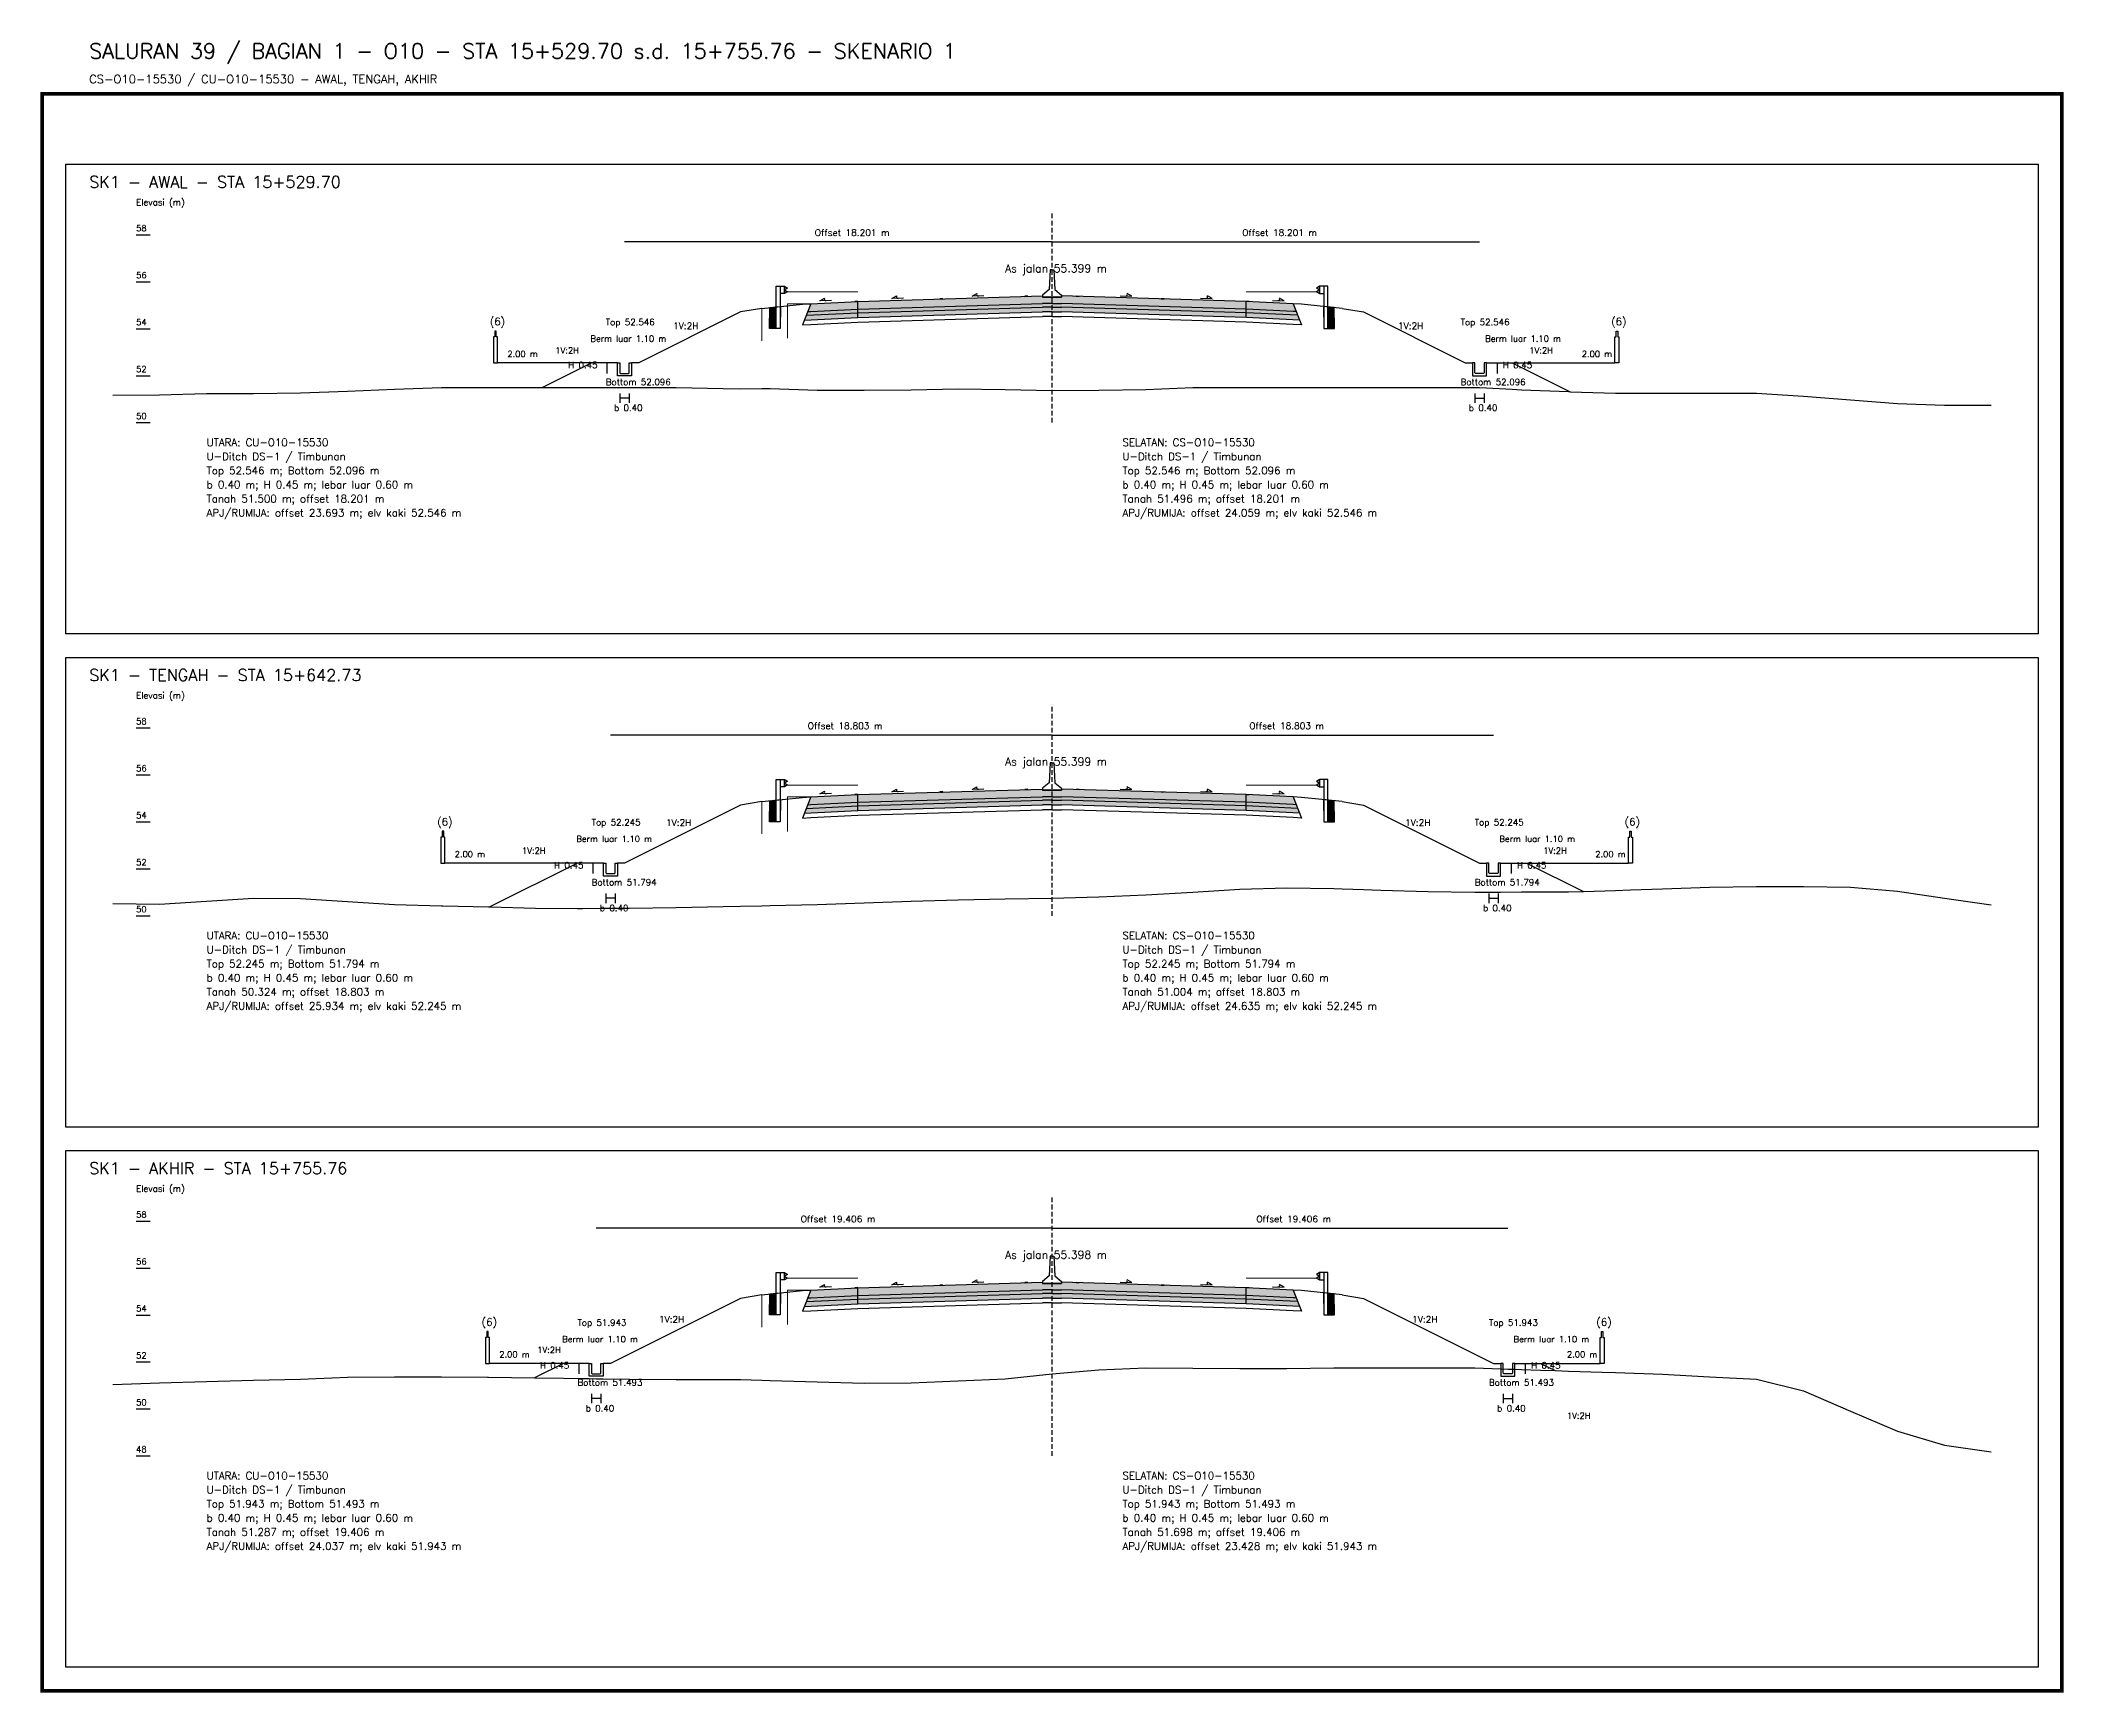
# Model space of a CAD drawing. Header units: metres. Extents: x -24715 to -24517, y 27498 to 30841.
# Drawn here: x -24713.7 to -24627.5, y 27498.2 to 27568.5 of the extents above; entities that cross this region are included whole.
import ezdxf

# ---------------------------------------------------------------- set-up
doc = ezdxf.new("R2010")
doc.units = ezdxf.units.M
doc.linetypes.add('PS_DASH', pattern=[0.3, 0.2, -0.1])
for name, color, linetype, lineweight in [('Dimensi', 230, 'Continuous', 20), ('GRS-ARSIR (HATCH)', 8, 'Continuous', 9), ('Guardrail', 20, 'Continuous', 30), ('HATCH - Beton ramping', 210, 'Continuous', 9), ('HATCH - LFA', 30, 'Continuous', 9), ('HATCH - Pavement', 50, 'Continuous', 9), ('Marka', 20, 'Continuous', 30), ('POT_ALL_GROUP', 2, 'Continuous', 70)]:
    doc.layers.add(name, color=color, linetype=linetype, lineweight=lineweight)
for name, color, linetype in [('POT_ALL_APJ', 2, 'Continuous'), ('POT_ALL_BORDER', 8, 'Continuous'), ('POT_ALL_CHANNEL1', 200, 'Continuous'), ('POT_ALL_DIM', 7, 'Continuous'), ('POT_ALL_GROUND', 1, 'Continuous'), ('POT_ALL_GUIDE', 8, 'Continuous'), ('POT_ALL_ROAD', 4, 'Continuous')]:
    doc.layers.add(name, color=color, linetype=linetype)
doc.styles.get("Standard").update_dxf_attribs({"font": 'simplex.shx'})

msp = doc.modelspace()

# ---------------------------------------------------------------- texts
at = {"layer": 'POT_ALL_APJ'}
for s, height, p in [('(6)', 0.32, (-24694.52857, 27556.40987)), ('(6)', 0.32, (-24646.77722, 27556.40987)), ('2.00 m', 0.26, (-24693.77857, 27555.05987)), ('2.00 m', 0.26, (-24648.02722, 27555.05987)), ('(6)', 0.32, (-24696.77006, 27535.10837)), ('(6)', 0.32, (-24646.20125, 27535.10837)), ('2.00 m', 0.26, (-24696.02006, 27533.75837)), ('2.00 m', 0.26, (-24647.45125, 27533.75837)), ('(6)', 0.32, (-24694.87288, 27513.80687)), ('(6)', 0.32, (-24647.40752, 27513.80687)), ('2.00 m', 0.26, (-24694.12288, 27512.45687)), ('2.00 m', 0.26, (-24648.65752, 27512.45687))]:
    msp.add_text(s, height=height, dxfattribs=at).set_placement(p)
at = {"layer": 'POT_ALL_CHANNEL1'}
for s, height, p in [('Top 52.546', 0.27, (-24689.58665, 27556.40987)), ('Top 52.546', 0.27, (-24653.1851, 27556.40987)), ('Bottom 52.096', 0.27, (-24689.58665, 27553.85987)), ('Bottom 52.096', 0.27, (-24653.1851, 27553.85987)), ('UTARA: CU-O10-15530', 0.32, (-24706.58588, 27551.26387)), ('SELATAN: CS-O10-15530', 0.32, (-24667.58588, 27551.26387)), ('Top 52.245', 0.27, (-24690.18923, 27535.10837)), ('Top 52.245', 0.27, (-24652.58253, 27535.10837)), ('Bottom 51.794', 0.27, (-24690.18923, 27532.55837)), ('Bottom 51.794', 0.27, (-24652.58253, 27532.55837)), ('UTARA: CU-O10-15530', 0.32, (-24706.58588, 27530.26387)), ('SELATAN: CS-O10-15530', 0.32, (-24667.58588, 27530.26387)), ('Top 51.943', 0.27, (-24690.7918, 27513.80687)), ('Top 51.943', 0.27, (-24651.97995, 27513.80687)), ('Bottom 51.493', 0.27, (-24690.7918, 27511.25687)), ('Bottom 51.493', 0.27, (-24651.97995, 27511.25687)), ('UTARA: CU-O10-15530', 0.32, (-24706.58588, 27507.26387)), ('SELATAN: CS-O10-15530', 0.32, (-24667.58588, 27507.26387))]:
    msp.add_text(s, height=height, dxfattribs=at).set_placement(p)
at = {"layer": 'POT_ALL_DIM'}
for s, height, p in [('SK1 - AWAL - STA 15+529.70', 0.5, (-24711.58588, 27562.26387)), ('Elevasi (m)', 0.27, (-24709.58588, 27561.51387)), ('58', 0.26, (-24709.58588, 27560.41387)), ('Offset 18.201 m', 0.28, (-24680.68626, 27560.21262)), ('Offset 18.201 m', 0.28, (-24662.48549, 27560.21262)), ('56', 0.26, (-24709.58588, 27558.41387)), ('As jalan 55.399 m', 0.34, (-24672.58588, 27558.66262)), ('54', 0.26, (-24709.58588, 27556.41387)), ('Berm luar 1.10 m', 0.26, (-24690.23665, 27555.70987)), ('1V:2H', 0.28, (-24686.72122, 27556.24259)), ('1V:2H', 0.28, (-24655.85053, 27556.24259)), ('Berm luar 1.10 m', 0.26, (-24652.1351, 27555.70987)), ('1V:2H', 0.26, (-24691.73261, 27555.20987)), ('1V:2H', 0.26, (-24650.25616, 27555.20987)), ('52', 0.26, (-24709.58588, 27554.41387)), ('H 0.45', 0.27, (-24691.18665, 27554.58487)), ('H 0.45', 0.27, (-24651.3851, 27554.58487)), ('50', 0.26, (-24709.58588, 27552.41387)), ('b 0.40', 0.27, (-24689.23665, 27552.75987)), ('b 0.40', 0.27, (-24652.8351, 27552.75987)), ('U-Ditch DS-1 / Timbunan', 0.32, (-24706.58588, 27550.66387)), ('U-Ditch DS-1 / Timbunan', 0.32, (-24667.58588, 27550.66387)), ('Top 52.546 m; Bottom 52.096 m', 0.32, (-24706.58588, 27550.06387)), ('Top 52.546 m; Bottom 52.096 m', 0.32, (-24667.58588, 27550.06387)), ('Tanah 51.500 m; offset 18.201 m', 0.32, (-24706.58588, 27548.86387)), ('b 0.40 m; H 0.45 m; lebar luar 0.60 m', 0.32, (-24706.58588, 27549.46387)), ('Tanah 51.496 m; offset 18.201 m', 0.32, (-24667.58588, 27548.86387)), ('b 0.40 m; H 0.45 m; lebar luar 0.60 m', 0.32, (-24667.58588, 27549.46387)), ('APJ/RUMIJA: offset 23.693 m; elv kaki 52.546 m', 0.32, (-24706.58588, 27548.26387)), ('APJ/RUMIJA: offset 24.059 m; elv kaki 52.546 m', 0.32, (-24667.58588, 27548.26387)), ('SK1 - TENGAH - STA 15+642.73', 0.5, (-24711.58588, 27541.26387)), ('Elevasi (m)', 0.27, (-24709.58588, 27540.51387)), ('58', 0.26, (-24709.58588, 27539.41387)), ('Offset 18.803 m', 0.28, (-24680.98755, 27539.21241)), ('Offset 18.803 m', 0.28, (-24662.1842, 27539.21241)), ('As jalan 55.399 m', 0.34, (-24672.58588, 27537.66241)), ('56', 0.26, (-24709.58588, 27537.41387)), ('54', 0.26, (-24709.58588, 27535.41387)), ('1V:2H', 0.28, (-24687.02251, 27535.09173)), ('1V:2H', 0.28, (-24655.54924, 27535.09173)), ('Berm luar 1.10 m', 0.26, (-24690.83923, 27534.40837)), ('Berm luar 1.10 m', 0.26, (-24651.53253, 27534.40837)), ('52', 0.26, (-24709.58588, 27533.41387)), ('1V:2H', 0.26, (-24693.15464, 27533.90837)), ('H 0.45', 0.27, (-24691.78923, 27533.28337)), ('H 0.45', 0.27, (-24650.78253, 27533.28337)), ('1V:2H', 0.26, (-24649.66689, 27533.90837)), ('50', 0.26, (-24709.58588, 27531.41387)), ('b 0.40', 0.27, (-24689.83923, 27531.45837)), ('b 0.40', 0.27, (-24652.23253, 27531.45837)), ('Top 52.245 m; Bottom 51.794 m', 0.32, (-24706.58588, 27529.06387)), ('U-Ditch DS-1 / Timbunan', 0.32, (-24706.58588, 27529.66387)), ('Top 52.245 m; Bottom 51.794 m', 0.32, (-24667.58588, 27529.06387)), ('U-Ditch DS-1 / Timbunan', 0.32, (-24667.58588, 27529.66387)), ('b 0.40 m; H 0.45 m; lebar luar 0.60 m', 0.32, (-24706.58588, 27528.46387)), ('b 0.40 m; H 0.45 m; lebar luar 0.60 m', 0.32, (-24667.58588, 27528.46387)), ('Tanah 50.324 m; offset 18.803 m', 0.32, (-24706.58588, 27527.86387)), ('APJ/RUMIJA: offset 25.934 m; elv kaki 52.245 m', 0.32, (-24706.58588, 27527.26387)), ('Tanah 51.004 m; offset 18.803 m', 0.32, (-24667.58588, 27527.86387)), ('APJ/RUMIJA: offset 24.635 m; elv kaki 52.245 m', 0.32, (-24667.58588, 27527.26387)), ('SK1 - AKHIR - STA 15+755.76', 0.5, (-24711.58588, 27520.26387)), ('Elevasi (m)', 0.27, (-24709.58588, 27519.51387)), ('58', 0.26, (-24709.58588, 27518.41387)), ('Offset 19.406 m', 0.28, (-24681.28884, 27518.2122)), ('Offset 19.406 m', 0.28, (-24661.88291, 27518.2122)), ('56', 0.26, (-24709.58588, 27516.41387)), ('As jalan 55.398 m', 0.34, (-24672.58588, 27516.6622)), ('54', 0.26, (-24709.58588, 27514.41387)), ('1V:2H', 0.28, (-24687.3238, 27513.94088)), ('1V:2H', 0.28, (-24655.24796, 27513.94088)), ('1V:2H', 0.26, (-24692.50734, 27512.64911)), ('Berm luar 1.10 m', 0.26, (-24691.4418, 27513.10687)), ('Berm luar 1.10 m', 0.26, (-24650.92995, 27513.10687)), ('52', 0.26, (-24709.58588, 27512.41387)), ('H 0.45', 0.27, (-24692.3918, 27511.98187)), ('H 0.45', 0.27, (-24650.17995, 27511.98187)), ('50', 0.26, (-24709.58588, 27510.41387)), ('b 0.40', 0.27, (-24690.4418, 27510.15687)), ('b 0.40', 0.27, (-24651.62995, 27510.15687)), ('1V:2H', 0.26, (-24648.65752, 27509.84562)), ('48', 0.26, (-24709.58588, 27508.41387)), ('U-Ditch DS-1 / Timbunan', 0.32, (-24706.58588, 27506.66387)), ('U-Ditch DS-1 / Timbunan', 0.32, (-24667.58588, 27506.66387)), ('Top 51.943 m; Bottom 51.493 m', 0.32, (-24706.58588, 27506.06387)), ('Top 51.943 m; Bottom 51.493 m', 0.32, (-24667.58588, 27506.06387)), ('Tanah 51.287 m; offset 19.406 m', 0.32, (-24706.58588, 27504.86387)), ('b 0.40 m; H 0.45 m; lebar luar 0.60 m', 0.32, (-24706.58588, 27505.46387)), ('Tanah 51.698 m; offset 19.406 m', 0.32, (-24667.58588, 27504.86387)), ('b 0.40 m; H 0.45 m; lebar luar 0.60 m', 0.32, (-24667.58588, 27505.46387)), ('APJ/RUMIJA: offset 24.037 m; elv kaki 51.943 m', 0.32, (-24706.58588, 27504.26387)), ('APJ/RUMIJA: offset 23.428 m; elv kaki 51.943 m', 0.32, (-24667.58588, 27504.26387))]:
    msp.add_text(s, height=height, dxfattribs=at).set_placement(p)
at = {"layer": 'POT_ALL_GROUP', "lineweight": 0}
for s, height, p in [('SALURAN 39 / BAGIAN 1 - O10 - STA 15+529.70 s.d. 15+755.76 - SKENARIO 1', 0.65, (-24711.58588, 27567.76387)), ('CS-O10-15530 / CU-O10-15530 - AWAL, TENGAH, AKHIR', 0.36, (-24711.58588, 27566.71387))]:
    msp.add_text(s, height=height, dxfattribs=at).set_placement(p)

# ---------------------------------------------------------------- blocks, each defined once
blk = doc.blocks.new('JALAN_ASLI_TIPIKAL_2OKT_METER')
at = {"layer": 'Guardrail', "lineweight": 9}
h = blk.add_hatch(dxfattribs=at)
h.set_pattern_fill('JIS_LC_20', color=256, scale=0.002)
h.set_pattern_definition([(45, (-29.65569, -21.99233), (-0.02828427, 0.02828427), []), (45, (-29.65489, -21.99233), (-0.02828427, 0.02828427), [])])
h.paths.add_polyline_path([(-12.025, -1.394), (-11.753, -1.394), (-11.753, -0.471), (-12.018, -0.498)])
h = blk.add_hatch(dxfattribs=at)
h.set_pattern_fill('JIS_LC_20', color=256, scale=0.002)
h.set_pattern_definition([(45, (-29.40569, -21.99233), (-0.02828427, 0.02828427), []), (45, (-29.40489, -21.99233), (-0.02828427, 0.02828427), [])])
h.paths.add_polyline_path([(12.018, -0.498), (11.753, -0.471), (11.753, -1.394), (12.025, -1.394)])
at = {"layer": 'HATCH - Beton ramping'}
h = blk.add_hatch(dxfattribs=at)
h.set_pattern_fill('AR-CONC', color=256, scale=0.0005)
h.set_pattern_definition([(50, (-28.949556, -21.99233), (0.09109233, -0.00796954), [0.009525, -0.104775]), (355, (-28.94956, -21.99233), (-0.0176217, 0.09552842), [0.00762, -0.0838203]), (100.45144, (-28.941965, -21.992995), (0.07347062, 0.08755888), [0.008095, -0.08904512]), (46.1842, (-28.94956, -21.96693), (0.13553952, -0.02102116), [0.0142875, -0.1571625]), (96.63556, (-28.93826, -21.96868), (0.11870207, 0.12371306), [0.0121425, -0.1335678]), (351.18415, (-28.94956, -21.96693), (0.11870207, 0.12371306), [0.01143, -0.12572987]), (21, (-28.936856, -21.97328), (0.0758072, -0.0511326), [0.009525, -0.104775]), (326, (-28.93686, -21.97328), (0.03090101, 0.09209398), [0.00762, -0.08382]), (71.45144, (-28.93054, -21.97754), (0.1067082, 0.04096138), [0.008095, -0.08904497]), (37.5, (-28.949556, -21.99233), (0.001544302, 0.04227752), [0, -0.082804, 0, -0.08509, 0, -0.0841375]), (7.5, (-28.949556, -21.99233), (0.03340983, 0.05009029), [0, -0.048514, 0, -0.080899, 0, -0.0320675]), (327.5, (-28.977877, -21.99233), (0.067795298, -0.002864372), [0, -0.03175, 0, -0.09906, 0, -0.131445]), (317.5, (-28.990577, -21.99233), (0.07406459, 0.01271325), [0, -0.041275, 0, -0.065786, 0, -0.093345])])
h.paths.add_polyline_path([(-8.27, -0.566), (-10.401, -0.666), (-10.461, -0.826), (-8.27, -0.716)])
h.paths.add_polyline_path([(-0.4, -0.48), (0, -0.48), (0, -0.33), (-0.4, -0.33), (-8.27, -0.566), (-8.27, -0.716)])
h = blk.add_hatch(dxfattribs=at)
h.set_pattern_fill('AR-CONC', color=256, scale=0.0005)
h.set_pattern_definition([(50, (-28.699556, -21.99233), (0.09109233, -0.00796954), [0.009525, -0.104775]), (355, (-28.69956, -21.99233), (-0.01762171, 0.09552842), [0.00762, -0.0838203]), (100.45144, (-28.691965, -21.992995), (0.07347062, 0.08755888), [0.008095, -0.08904512]), (46.1842, (-28.69956, -21.96693), (0.13553952, -0.02102116), [0.0142875, -0.1571625]), (96.63556, (-28.68826, -21.96868), (0.11870207, 0.12371306), [0.0121425, -0.1335678]), (351.18415, (-28.69956, -21.96693), (0.11870207, 0.12371306), [0.01143, -0.12572987]), (21, (-28.686856, -21.97328), (0.0758072, -0.0511326), [0.009525, -0.104775]), (326, (-28.68686, -21.97328), (0.03090101, 0.09209398), [0.00762, -0.08382]), (71.45144, (-28.68054, -21.97754), (0.10670821, 0.04096138), [0.008095, -0.08904497]), (37.5, (-28.699556, -21.99233), (0.001544302, 0.04227752), [0, -0.082804, 0, -0.08509, 0, -0.0841375]), (7.5, (-28.699556, -21.99233), (0.03340983, 0.050090287), [0, -0.048514, 0, -0.080899, 0, -0.0320675]), (327.5, (-28.727877, -21.99233), (0.067795298, -0.002864372), [0, -0.03175, 0, -0.09906, 0, -0.131445]), (317.5, (-28.740577, -21.99233), (0.07406459, 0.012713246), [0, -0.041275, 0, -0.065786, 0, -0.093345])])
h.paths.add_polyline_path([(8.27, -0.566), (10.401, -0.666), (10.461, -0.826), (8.27, -0.716)])
h.paths.add_polyline_path([(0.4, -0.48), (0, -0.48), (0, -0.33), (0.4, -0.33), (8.27, -0.566), (8.27, -0.716)])
at = {"layer": 'HATCH - LFA'}
h = blk.add_hatch(dxfattribs=at)
h.set_pattern_fill('GRAVEL', color=256, scale=0.0075)
h.set_pattern_definition([(228.012788, (-28.812396, -21.801831), (-1.524, -1.7145), [0.0256291, -2.5372863]), (184.96974, (-28.829541, -21.820881), (2.2859999991, 0.1905000109), [0.04398035, -4.3540537]), (132.510447, (-28.873356, -21.824691), (1.9050000008, -2.0954999993), [0.0310111, -3.0701042]), (267.27369, (-28.947651, -21.872316), (0.1905000004, 3.81), [0.0400503, -3.9649828]), (292.833654, (-28.949556, -21.912321), (-0.9525, 2.286), [0.0392725, -3.8879856]), (357.27369, (-28.934316, -21.948516), (-3.81, 0.1905000004), [0.0400503, -3.9649828]), (37.69424, (-28.894311, -21.950421), (-2.4764999999, -1.9050000001), [0.0529645, -5.24348365]), (72.255328, (-28.852401, -21.918036), (1.3335000004, 4.1909999999), [0.050004, -4.95039425]), (121.429566, (-28.837161, -21.870411), (-1.5240000002, 2.4764999999), [0.040186, -3.9784159]), (175.23636, (-28.858116, -21.836121), (2.0955, -0.1905), [0.0458785, -2.2480453]), (222.397438, (-28.903836, -21.832311), (-2.2859999999, -2.0955000001), [0.05933084, -5.8737579]), (138.814075, (-28.759056, -21.874221), (-1.3335, 1.143), [0.0202503, -2.0047924]), (171.469234, (-28.774296, -21.860886), (2.4765, -0.3809999996), [0.03852615, -3.8140979]), (225, (-28.8124, -21.85517), (0, -0.1905), [0.0269407, -0.242467]), (203.19859, (-28.82573, -21.832311), (0.9525, 0.381), [0.0145081, -1.4362967]), (291.80141, (-28.839066, -21.838026), (-0.1905, 0.5715), [0.0205174, -1.0053565]), (30.96376, (-28.831446, -21.857076), (0.5715, 0.381), [0.033324, -1.0774724]), (161.56505, (-28.80287, -21.83993), (0.381, -0.1905), [0.0240965, -0.5783174]), (16.38954, (-28.949556, -21.838026), (1.905, 0.5715), [0.0337566, -3.341912]), (70.346176, (-28.917171, -21.828501), (-0.762, -2.0955), [0.0283199, -2.8036662]), (293.19859, (-28.80287, -21.801831), (-0.381, 0.9525), [0.029016, -1.4217888]), (343.61046, (-28.791441, -21.828501), (-1.905, 0.5715), [0.0337566, -3.341912]), (339.443955, (-28.949556, -21.956136), (-0.9525, 0.381), [0.0325526, -1.5950801]), (294.77514, (-28.919076, -21.967566), (-0.952500001, 2.0954999995), [0.0272754, -2.7002695]), (66.80141, (-28.800966, -21.992331), (0.381, 0.9525), [0.029016, -1.4217888]), (17.354025, (-28.789536, -21.965661), (-2.4765, -0.762), [0.0319337, -3.1614282]), (69.443955, (-28.89431, -21.992331), (-0.381, -0.9525), [0.0162763, -1.6113564]), (101.30993, (-28.812396, -21.99233), (-0.1905, 0.762), [0.0097136, -0.9616496]), (165.96376, (-28.8143, -21.982806), (0.5715, -0.1905), [0.0392725, -0.7461791]), (186.009006, (-28.852401, -21.973281), (1.905, 0.1905), [0.036395, -3.6031024]), (303.69007, (-28.831446, -21.87422), (-0.1905, 0.381), [0.0274743, -0.6593832]), (353.157227, (-28.816206, -21.897081), (3.2385, -0.3809999998), [0.0479668, -4.7487007]), (60.945396, (-28.76858, -21.902796), (-0.762, -1.3335), [0.0196131, -1.9417044]), (90, (-28.75906, -21.88565), (-0.1905, 0.1905), [0.01143, -0.17907]), (120.256437, (-28.856211, -21.967566), (0.762, -1.3335), [0.026465, -2.6200456]), (48.012787, (-28.869546, -21.944706), (1.524, 1.7145), [0.0512582, -2.5116572]), (0, (-28.83526, -21.9066), (0.1905, 0.1905), [0.04953, -0.14097]), (325.304846, (-28.785726, -21.906606), (1.9050000007, -1.333499999), [0.0301207, -2.9819488]), (254.0546, (-28.76096, -21.92375), (-0.1905, -0.762), [0.0277372, -1.3591238]), (207.645975, (-28.768581, -21.950421), (-3.6195000001, -1.9049999997), [0.0451609, -4.4709348]), (175.426079, (-28.808586, -21.971376), (-2.4765, 0.1905), [0.0477772, -4.7299385])])
h.paths.add_polyline_path([(-8.27, -0.716), (-10.461, -0.826), (-10.54, -1.03), (-8.27, -0.916)])
h.paths.add_polyline_path([(-0.4, -0.68), (0, -0.68), (0, -0.48), (-0.4, -0.48), (-8.27, -0.716), (-8.27, -0.916)])
h = blk.add_hatch(dxfattribs=at)
h.set_pattern_fill('GRAVEL', color=256, scale=0.0075)
h.set_pattern_definition([(228.012788, (-28.562396, -21.801831), (-1.524, -1.7145), [0.0256291, -2.5372863]), (184.96974, (-28.579541, -21.820881), (2.2859999991, 0.1905000109), [0.04398035, -4.3540537]), (132.510447, (-28.623356, -21.824691), (1.9050000008, -2.0954999993), [0.0310111, -3.0701042]), (267.27369, (-28.697651, -21.872316), (0.1905000004, 3.81), [0.04005034, -3.9649828]), (292.833654, (-28.699556, -21.912321), (-0.9525, 2.286), [0.0392725, -3.8879856]), (357.27369, (-28.684316, -21.948516), (-3.81, 0.1905000004), [0.04005034, -3.9649828]), (37.69424, (-28.644311, -21.950421), (-2.4764999999, -1.9050000001), [0.0529645, -5.24348365]), (72.255328, (-28.602401, -21.918036), (1.3335000004, 4.1909999999), [0.050004, -4.95039425]), (121.429566, (-28.587161, -21.870411), (-1.5240000002, 2.4764999999), [0.040186, -3.9784159]), (175.23636, (-28.608116, -21.836121), (2.0955, -0.1905000003), [0.0458785, -2.2480453]), (222.397438, (-28.653836, -21.832311), (-2.2859999999, -2.0955000001), [0.05933084, -5.87375794]), (138.814075, (-28.509056, -21.874221), (-1.3335, 1.143), [0.02025034, -2.0047924]), (171.469234, (-28.524296, -21.860886), (2.4765, -0.3809999996), [0.03852615, -3.8140979]), (225, (-28.5624, -21.85517), (0, -0.1905), [0.0269407, -0.242467]), (203.19859, (-28.57573, -21.832311), (0.9525, 0.381), [0.0145081, -1.4362967]), (291.80141, (-28.589066, -21.838026), (-0.1905, 0.5715), [0.0205174, -1.0053565]), (30.96376, (-28.581446, -21.857076), (0.5715, 0.381), [0.033324, -1.0774724]), (161.56505, (-28.55287, -21.83993), (0.381, -0.1905), [0.0240965, -0.57831736]), (16.38954, (-28.699556, -21.838026), (1.905, 0.5715), [0.0337566, -3.341912]), (70.346176, (-28.667171, -21.828501), (-0.762, -2.0955), [0.0283199, -2.8036662]), (293.19859, (-28.55287, -21.801831), (-0.381, 0.9525), [0.029016, -1.4217888]), (343.61046, (-28.541441, -21.828501), (-1.905, 0.5714999999), [0.0337566, -3.341912]), (339.443955, (-28.699556, -21.956136), (-0.9525, 0.381), [0.03255264, -1.5950801]), (294.77514, (-28.669076, -21.967566), (-0.952500001, 2.0954999995), [0.0272754, -2.7002695]), (66.80141, (-28.550966, -21.992331), (0.381, 0.9525), [0.029016, -1.4217888]), (17.354025, (-28.539536, -21.965661), (-2.4765, -0.7620000002), [0.0319337, -3.1614282]), (69.443955, (-28.64431, -21.992331), (-0.381, -0.9525), [0.0162763, -1.6113564]), (101.30993, (-28.562396, -21.99233), (-0.1905, 0.762), [0.0097136, -0.9616496]), (165.96376, (-28.5643, -21.982806), (0.5715, -0.1905), [0.0392725, -0.7461791]), (186.009006, (-28.602401, -21.973281), (1.905, 0.1905), [0.036395, -3.6031024]), (303.69007, (-28.581446, -21.87422), (-0.1905, 0.381), [0.0274743, -0.6593832]), (353.157227, (-28.566206, -21.897081), (3.2385, -0.3809999998), [0.04796676, -4.7487007]), (60.945396, (-28.51858, -21.902796), (-0.762, -1.3335), [0.0196131, -1.9417044]), (90, (-28.50906, -21.88565), (-0.1905, 0.1905), [0.01143, -0.17907]), (120.256437, (-28.606211, -21.967566), (0.762, -1.3335), [0.026465, -2.62004556]), (48.012787, (-28.619546, -21.944706), (1.524, 1.7145), [0.0512582, -2.5116572]), (0, (-28.58526, -21.9066), (0.1905, 0.1905), [0.04953, -0.14097]), (325.304846, (-28.535726, -21.906606), (1.9050000007, -1.333499999), [0.0301207, -2.98194875]), (254.054604, (-28.51096, -21.92375), (-0.1905, -0.762), [0.0277372, -1.35912375]), (207.645975, (-28.518581, -21.950421), (-3.6195000001, -1.9049999997), [0.0451609, -4.4709348]), (175.426079, (-28.558586, -21.971376), (-2.4765, 0.1905), [0.0477772, -4.7299385])])
h.paths.add_polyline_path([(8.27, -0.716), (10.461, -0.826), (10.54, -1.03), (8.27, -0.916)])
h.paths.add_polyline_path([(0.4, -0.68), (0, -0.68), (0, -0.48), (0.4, -0.48), (8.27, -0.716), (8.27, -0.916)])
at = {"layer": 'HATCH - Pavement'}
h = blk.add_hatch(dxfattribs=at)
h.set_pattern_fill('AR-CONC', color=256, scale=0.001)
h.set_pattern_definition([(50, (-89.43046, -52.62889), (0.18218467, -0.01593909), [0.01905, -0.20955]), (355, (-89.43046, -52.6289), (-0.03524342, 0.19105685), [0.01524, -0.1676406]), (100.45144, (-89.41528, -52.63022), (0.14694125, 0.17511775), [0.01619, -0.17809024]), (46.1842, (-89.43046, -52.5781), (0.27107904, -0.04204233), [0.028575, -0.314325]), (96.63556, (-89.40787, -52.5816), (0.23740413, 0.2474261), [0.024285, -0.2671356]), (351.18415, (-89.43046, -52.5781), (0.2374041, 0.2474261), [0.02286, -0.2514597]), (21, (-89.40506, -52.59079), (0.1516144, -0.1022652), [0.01905, -0.20955]), (326, (-89.40506, -52.5908), (0.06180203, 0.18418797), [0.01524, -0.16764]), (71.45144, (-89.39243, -52.59931), (0.21341642, 0.08192277), [0.01619, -0.17808994]), (37.5, (-89.43046, -52.62889), (0.003088603, 0.08455504), [0, -0.165608, 0, -0.17018, 0, -0.168275]), (7.5, (-89.43046, -52.62889), (0.06681966, 0.100180575), [0, -0.097028, 0, -0.161798, 0, -0.064135]), (327.5, (-89.4871, -52.62889), (0.135590595, -0.005728744), [0, -0.0635, 0, -0.19812, 0, -0.26289]), (317.5, (-89.5125, -52.62889), (0.14812918, 0.02542649), [0, -0.08255, 0, -0.131572, 0, -0.18669])])
h.paths.add_polyline_path([(-8.27, -0.236), (-10.27, -0.336), (-10.401, -0.673), (-10.27, -0.666), (-8.27, -0.566)])
h.paths.add_polyline_path([(-0.4, -0.33), (0, -0.33), (0, 0), (-0.4, 0), (-8.27, -0.236), (-8.27, -0.566)])
h = blk.add_hatch(dxfattribs=at)
h.set_pattern_fill('AR-CONC', color=256, scale=0.001)
h.set_pattern_definition([(50, (-89.18046, -52.62889), (0.18218467, -0.01593909), [0.01905, -0.20955]), (355, (-89.18046, -52.6289), (-0.03524342, 0.19105685), [0.01524, -0.16764058]), (100.45144, (-89.16528, -52.63022), (0.14694125, 0.17511775), [0.01619, -0.17809024]), (46.1842, (-89.18046, -52.5781), (0.27107904, -0.04204233), [0.028575, -0.314325]), (96.63556, (-89.15787, -52.5816), (0.23740413, 0.2474261), [0.024285, -0.2671356]), (351.18415, (-89.18046, -52.5781), (0.2374041, 0.2474261), [0.02286, -0.2514597]), (21, (-89.15506, -52.59079), (0.1516144, -0.1022652), [0.01905, -0.20955]), (326, (-89.15506, -52.5908), (0.06180203, 0.18418797), [0.01524, -0.16764]), (71.45144, (-89.14243, -52.59931), (0.21341642, 0.08192277), [0.01619, -0.17808994]), (37.5, (-89.18046, -52.62889), (0.003088603, 0.08455504), [0, -0.165608, 0, -0.17018, 0, -0.168275]), (7.5, (-89.18046, -52.62889), (0.06681966, 0.100180575), [0, -0.097028, 0, -0.161798, 0, -0.064135]), (327.5, (-89.2371, -52.62889), (0.135590595, -0.005728744), [0, -0.0635, 0, -0.19812, 0, -0.26289]), (317.5, (-89.2625, -52.62889), (0.14812918, 0.02542649), [0, -0.08255, 0, -0.131572, 0, -0.18669])])
h.paths.add_polyline_path([(8.27, -0.236), (10.27, -0.336), (10.401, -0.673), (10.27, -0.666), (8.27, -0.566)])
h.paths.add_polyline_path([(0.4, -0.33), (0, -0.33), (0, 0), (0.4, 0), (8.27, -0.236), (8.27, -0.566)])
at = {"layer": 'Marka'}
h = blk.add_hatch(color=256, dxfattribs=at)
h.dxf.hatch_style = 1
h.paths.add_polyline_path([(-8.27, -0.23), (-8.39, -0.236), (-8.39, -0.242), (-8.27, -0.236)])
h.paths.add_polyline_path([(-4.65, -0.122), (-4.77, -0.125), (-4.77, -0.131), (-4.65, -0.128)])
h.paths.add_polyline_path([(-1.03, -0.019), (-1.03, -0.013), (-1.15, -0.017), (-1.15, -0.023)])
h = blk.add_hatch(color=256, dxfattribs=at)
h.dxf.hatch_style = 1
h.paths.add_polyline_path([(8.27, -0.23), (8.39, -0.236), (8.39, -0.242), (8.27, -0.236)])
h.paths.add_polyline_path([(4.65, -0.122), (4.77, -0.125), (4.77, -0.131), (4.65, -0.128)])
h.paths.add_polyline_path([(1.03, -0.019), (1.03, -0.013), (1.15, -0.017), (1.15, -0.023)])
for p, q in [((-8.27, -0.236), (-0.4, 0)), ((8.27, -0.236), (0.4, 0)), ((-12.353, -0.533), (-10.622, -0.354)), ((-10.27, -0.336), (-10.62, -1.234)), ((-10.62, -0.354), (-10.27, -0.336)), ((-10.461, -0.826), (-8.27, -0.716)), ((-10.401, -0.673), (-10.27, -0.666)), ((-10.27, -0.336), (-8.27, -0.236)), ((-10.27, -0.666), (-8.27, -0.566)), ((-8.27, -0.916), (-8.27, -0.236)), ((-8.27, -0.566), (-0.4, -0.33)), ((-8.27, -0.716), (-0.4, -0.48)), ((-8.27, -0.916), (-0.4, -0.68)), ((0, -0.05), (-0.4, -0.05)), ((0, -0.33), (-0.4, -0.33)), ((0, -0.48), (-0.4, -0.48)), ((0, -0.68), (-0.4, -0.68)), ((0, -0.05), (0.4, -0.05)), ((0, -0.33), (0.4, -0.33)), ((0, -0.48), (0.4, -0.48)), ((0, -0.68), (0.4, -0.68)), ((8.27, -0.566), (0.4, -0.33)), ((8.27, -0.716), (0.4, -0.48)), ((8.27, -0.916), (0.4, -0.68)), ((8.27, -0.916), (8.27, -0.236)), ((10.27, -0.336), (8.27, -0.236)), ((10.27, -0.666), (8.27, -0.566)), ((10.461, -0.826), (8.27, -0.716)), ((10.27, -0.336), (10.62, -1.234)), ((10.62, -0.354), (10.27, -0.336)), ((10.401, -0.673), (10.27, -0.666)), ((12.353, -0.533), (10.622, -0.354)), ((-10.62, -1.234), (-10.27, -1.216)), ((-10.54, -1.03), (-8.27, -0.916)), ((-10.27, -1.216), (-8.27, -1.116)), ((-8.27, -1.116), (-0.4, -0.88)), ((0, -0.88), (-0.4, -0.88)), ((0, -0.88), (0.4, -0.88)), ((8.27, -1.116), (0.4, -0.88)), ((10.54, -1.03), (8.27, -0.916)), ((10.27, -1.216), (8.27, -1.116)), ((10.62, -1.234), (10.27, -1.216))]:
    blk.add_line(p, q)
for points in [[(0, 1.11), (-0.075, 1.11), (-0.125, 0.27), (-0.4, 0.03), (-0.4, -0.05), (0, -0.05)], [(0, 1.11), (0.075, 1.11), (0.125, 0.27), (0.4, 0.03), (0.4, -0.05), (0, -0.05)], [(-6.818, -0.116), (-6.616, 0)], [(-3.401, -0.02), (-3.199, 0.096)], [(3.401, -0.02), (3.199, 0.096)], [(6.818, -0.116), (6.616, 0)], [(-9.887, -0.208), (-9.686, -0.092)], [(-9.387, -0.193), (-9.887, -0.208)], [(-6.318, -0.101), (-6.818, -0.116)], [(-2.901, -0.005), (-3.401, -0.02)], [(2.901, -0.005), (3.401, -0.02)], [(6.318, -0.101), (6.818, -0.116)], [(9.387, -0.193), (9.887, -0.208)], [(9.887, -0.208), (9.686, -0.092)]]:
    blk.add_lwpolyline(points)
for centre, start, end in [((-6.556, -0.037), 148.28164, 271.71836), ((-3.139, 0.059), 148.28164, 271.71836), ((3.139, 0.059), 268.28164, 31.71836), ((6.556, -0.037), 268.28164, 31.71836), ((-9.625, -0.129), 148.28164, 271.71836), ((9.625, -0.129), 268.28164, 31.71836)]:
    blk.add_arc(centre, 0.0711, start, end)
at = {"layer": 'Dimensi'}
for p, q in [((-8.27, 0.168), (-11.27, 0.168)), ((8.27, 0.168), (11.27, 0.168))]:
    blk.add_line(p, q, dxfattribs=at)
at = {"layer": 'GRS-ARSIR (HATCH)'}
for p, q in [((-12.353, -0.533), (-12.353, -1.909)), ((-11.27, -0.336), (-11.27, -1.803)), ((-10.27, -0.336), (-11.27, -0.336))]:
    blk.add_line(p, q, dxfattribs=at)
at = {"layer": 'Guardrail'}
for points in [[(-11.753, -1.394), (-11.753, 0.406), (-11.575, 0.406), (-11.575, -1.394), (-11.753, -1.394)], [(-11.575, 0.406), (-11.397, 0.406), (-11.397, 0.094), (-11.575, 0.094)], [(-11.397, 0.25), (-11.397, 0.406), (-11.262, 0.328), (-11.397, 0.25)], [(-11.397, 0.094), (-11.397, 0.25), (-11.262, 0.172), (-11.397, 0.094)], [(11.397, 0.25), (11.397, 0.406), (11.262, 0.328), (11.397, 0.25)], [(11.397, 0.094), (11.397, 0.25), (11.262, 0.172), (11.397, 0.094)], [(11.575, 0.406), (11.397, 0.406), (11.397, 0.094), (11.575, 0.094)], [(11.753, -1.394), (11.753, 0.406), (11.575, 0.406), (11.575, -1.394), (11.753, -1.394)], [(-11.575, -1.394), (-12.025, -1.394), (-12.018, -0.498), (-11.568, -0.453), (-11.575, -1.394)], [(11.575, -1.394), (12.025, -1.394), (12.018, -0.498), (11.568, -0.453), (11.575, -1.394)]]:
    blk.add_lwpolyline(points, dxfattribs=at)
at = {"layer": 'Marka'}
for points in [[(-8.39, -0.242), (-8.27, -0.236), (-8.27, -0.23), (-8.39, -0.236), (-8.39, -0.242)], [(8.39, -0.242), (8.27, -0.236), (8.27, -0.23), (8.39, -0.236), (8.39, -0.242)]]:
    blk.add_lwpolyline(points, dxfattribs=at)
for points in [[(-4.65, -0.122), (-4.77, -0.125), (-4.77, -0.131), (-4.65, -0.128)], [(-1.03, -0.013), (-1.15, -0.017), (-1.15, -0.023), (-1.03, -0.019)], [(1.03, -0.013), (1.15, -0.017), (1.15, -0.023), (1.03, -0.019)], [(4.65, -0.122), (4.77, -0.125), (4.77, -0.131), (4.65, -0.128)]]:
    blk.add_lwpolyline(points, close=True, dxfattribs=at)

# ---------------------------------------------------------------- linework, layer by layer
at = {"layer": 'POT_ALL_APJ', "linetype": 'Continuous'}
for points in [[(-24694.36357, 27555.91428), (-24694.36357, 27554.80987), (-24694.19357, 27554.80987), (-24694.19357, 27555.91428), (-24694.24857, 27555.91428), (-24694.24857, 27556.16428), (-24694.27857, 27556.16428), (-24694.30857, 27556.16428), (-24694.30857, 27555.91428), (-24694.36357, 27555.91428)], [(-24646.44222, 27555.91428), (-24646.44222, 27554.80987), (-24646.61222, 27554.80987), (-24646.61222, 27555.91428), (-24646.55722, 27555.91428), (-24646.55722, 27556.16428), (-24646.52722, 27556.16428), (-24646.49722, 27556.16428), (-24646.49722, 27555.91428), (-24646.44222, 27555.91428)], [(-24690.18665, 27554.80987), (-24694.19357, 27554.80987)], [(-24650.9851, 27554.80987), (-24646.61222, 27554.80987)], [(-24696.60506, 27534.61278), (-24696.60506, 27533.50837), (-24696.43506, 27533.50837), (-24696.43506, 27534.61278), (-24696.49006, 27534.61278), (-24696.49006, 27534.86278), (-24696.52006, 27534.86278), (-24696.55006, 27534.86278), (-24696.55006, 27534.61278), (-24696.60506, 27534.61278)], [(-24645.86625, 27534.61278), (-24645.86625, 27533.50837), (-24646.03625, 27533.50837), (-24646.03625, 27534.61278), (-24645.98125, 27534.61278), (-24645.98125, 27534.86278), (-24645.95125, 27534.86278), (-24645.92125, 27534.86278), (-24645.92125, 27534.61278), (-24645.86625, 27534.61278)], [(-24690.78923, 27533.50837), (-24696.43506, 27533.50837)], [(-24650.38253, 27533.50837), (-24646.03625, 27533.50837)], [(-24694.70788, 27513.31128), (-24694.70788, 27512.20687), (-24694.53788, 27512.20687), (-24694.53788, 27513.31128), (-24694.59288, 27513.31128), (-24694.59288, 27513.56128), (-24694.62288, 27513.56128), (-24694.65288, 27513.56128), (-24694.65288, 27513.31128), (-24694.70788, 27513.31128)], [(-24647.07252, 27513.31128), (-24647.07252, 27512.20687), (-24647.24252, 27512.20687), (-24647.24252, 27513.31128), (-24647.18752, 27513.31128), (-24647.18752, 27513.56128), (-24647.15752, 27513.56128), (-24647.12752, 27513.56128), (-24647.12752, 27513.31128), (-24647.07252, 27513.31128)], [(-24691.3918, 27512.20687), (-24694.53788, 27512.20687)], [(-24649.77995, 27512.20687), (-24647.24252, 27512.20687)]]:
    msp.add_lwpolyline(points, dxfattribs=at)
at = {"layer": 'POT_ALL_BORDER', "linetype": 'Continuous'}
for points in [[(-24712.58588, 27563.26387), (-24628.58588, 27563.26387), (-24628.58588, 27543.26387), (-24712.58588, 27543.26387), (-24712.58588, 27563.26387)], [(-24712.58588, 27542.26387), (-24628.58588, 27542.26387), (-24628.58588, 27522.26387), (-24712.58588, 27522.26387), (-24712.58588, 27542.26387)], [(-24712.58588, 27521.26387), (-24628.58588, 27521.26387), (-24628.58588, 27499.26387), (-24712.58588, 27499.26387), (-24712.58588, 27521.26387)]]:
    msp.add_lwpolyline(points, dxfattribs=at)
at = {"layer": 'POT_ALL_CHANNEL1', "linetype": 'Continuous'}
for points in [[(-24688.58665, 27554.80987), (-24688.48665, 27554.80987), (-24688.48665, 27554.25987), (-24689.08665, 27554.25987), (-24689.08665, 27554.80987), (-24688.98665, 27554.80987), (-24688.98665, 27554.38987), (-24688.95665, 27554.35987), (-24688.61665, 27554.35987), (-24688.58665, 27554.38987), (-24688.58665, 27554.80987)], [(-24652.5851, 27554.80987), (-24652.6851, 27554.80987), (-24652.6851, 27554.25987), (-24652.0851, 27554.25987), (-24652.0851, 27554.80987), (-24652.1851, 27554.80987), (-24652.1851, 27554.38987), (-24652.2151, 27554.35987), (-24652.5551, 27554.35987), (-24652.5851, 27554.38987), (-24652.5851, 27554.80987)], [(-24689.18923, 27533.50837), (-24689.08923, 27533.50837), (-24689.08923, 27532.95837), (-24689.68923, 27532.95837), (-24689.68923, 27533.50837), (-24689.58923, 27533.50837), (-24689.58923, 27533.08837), (-24689.55923, 27533.05837), (-24689.21923, 27533.05837), (-24689.18923, 27533.08837), (-24689.18923, 27533.50837)], [(-24651.98253, 27533.50837), (-24652.08253, 27533.50837), (-24652.08253, 27532.95837), (-24651.48253, 27532.95837), (-24651.48253, 27533.50837), (-24651.58253, 27533.50837), (-24651.58253, 27533.08837), (-24651.61253, 27533.05837), (-24651.95253, 27533.05837), (-24651.98253, 27533.08837), (-24651.98253, 27533.50837)], [(-24689.7918, 27512.20687), (-24689.6918, 27512.20687), (-24689.6918, 27511.65687), (-24690.2918, 27511.65687), (-24690.2918, 27512.20687), (-24690.1918, 27512.20687), (-24690.1918, 27511.78687), (-24690.1618, 27511.75687), (-24689.8218, 27511.75687), (-24689.7918, 27511.78687), (-24689.7918, 27512.20687)], [(-24651.37995, 27512.20687), (-24651.47995, 27512.20687), (-24651.47995, 27511.65687), (-24650.87995, 27511.65687), (-24650.87995, 27512.20687), (-24650.97995, 27512.20687), (-24650.97995, 27511.78687), (-24651.00995, 27511.75687), (-24651.34995, 27511.75687), (-24651.37995, 27511.78687), (-24651.37995, 27512.20687)]]:
    msp.add_lwpolyline(points, dxfattribs=at)
at = {"layer": 'POT_ALL_DIM', "linetype": 'Continuous'}
for points in [[(-24670.58588, 27559.96262), (-24688.78665, 27559.96262)], [(-24670.58588, 27559.96262), (-24652.3851, 27559.96262)], [(-24689.53665, 27554.80987), (-24689.53665, 27554.35987)], [(-24651.6351, 27554.80987), (-24651.6351, 27554.35987)], [(-24688.98665, 27553.50987), (-24688.98665, 27553.10987)], [(-24688.58665, 27553.50987), (-24688.58665, 27553.10987)], [(-24652.5851, 27553.50987), (-24652.5851, 27553.10987)], [(-24652.1851, 27553.50987), (-24652.1851, 27553.10987)], [(-24688.58665, 27553.30987), (-24688.98665, 27553.30987)], [(-24652.5851, 27553.30987), (-24652.1851, 27553.30987)], [(-24670.58588, 27538.96241), (-24689.38923, 27538.96241)], [(-24670.58588, 27538.96241), (-24651.78253, 27538.96241)], [(-24690.13923, 27533.50837), (-24690.13923, 27533.05837)], [(-24651.03253, 27533.50837), (-24651.03253, 27533.05837)], [(-24689.58923, 27532.20837), (-24689.58923, 27531.80837)], [(-24689.18923, 27532.00837), (-24689.58923, 27532.00837)], [(-24689.18923, 27532.20837), (-24689.18923, 27531.80837)], [(-24651.98253, 27532.20837), (-24651.98253, 27531.80837)], [(-24651.98253, 27532.00837), (-24651.58253, 27532.00837)], [(-24651.58253, 27532.20837), (-24651.58253, 27531.80837)], [(-24670.58588, 27517.9622), (-24689.9918, 27517.9622)], [(-24670.58588, 27517.9622), (-24651.17995, 27517.9622)], [(-24690.7418, 27512.20687), (-24690.7418, 27511.75687)], [(-24650.42995, 27512.20687), (-24650.42995, 27511.75687)], [(-24690.1918, 27510.90687), (-24690.1918, 27510.50687)], [(-24689.7918, 27510.70687), (-24690.1918, 27510.70687)], [(-24689.7918, 27510.90687), (-24689.7918, 27510.50687)], [(-24651.37995, 27510.90687), (-24651.37995, 27510.50687)], [(-24651.37995, 27510.70687), (-24650.97995, 27510.70687)], [(-24650.97995, 27510.90687), (-24650.97995, 27510.50687)]]:
    msp.add_lwpolyline(points, dxfattribs=at)
at = {"layer": 'POT_ALL_GROUND', "linetype": 'Continuous'}
for points in [[(-24710.58588, 27553.43948), (-24708.58588, 27553.44279), (-24706.58588, 27553.50009), (-24704.58588, 27553.50793), (-24702.58588, 27553.5317), (-24700.58588, 27553.60526), (-24698.58588, 27553.69539), (-24696.58588, 27553.76387), (-24694.58588, 27553.76387), (-24694.27857, 27553.76387), (-24692.58588, 27553.76387), (-24692.27857, 27553.76387), (-24690.58588, 27553.76387), (-24690.18665, 27553.76387), (-24689.08665, 27553.76387), (-24688.78665, 27553.76387), (-24688.58588, 27553.76387), (-24688.48665, 27553.76387), (-24686.58588, 27553.76387), (-24684.58588, 27553.72315), (-24683.85579, 27553.70642), (-24682.93915, 27553.71837), (-24682.58588, 27553.71541), (-24680.58588, 27553.65335), (-24678.58588, 27553.64003), (-24676.58588, 27553.66142), (-24674.58588, 27553.70213), (-24672.58588, 27553.66958), (-24670.58588, 27553.63147), (-24668.58588, 27553.64215), (-24666.58588, 27553.67551), (-24664.58588, 27553.75382), (-24662.58588, 27553.76387), (-24660.58588, 27553.76387), (-24658.58588, 27553.76387), (-24658.2326, 27553.76387), (-24657.31596, 27553.76387), (-24656.58588, 27553.76387), (-24654.58588, 27553.76387), (-24652.6851, 27553.76387), (-24652.58588, 27553.76387), (-24652.3851, 27553.76019), (-24652.0851, 27553.74395), (-24650.9851, 27553.6844), (-24650.58588, 27553.66279), (-24648.58588, 27553.58326), (-24648.52722, 27553.58098), (-24646.58588, 27553.52162), (-24646.52722, 27553.52157), (-24644.58588, 27553.51991), (-24642.58588, 27553.51806), (-24640.58588, 27553.51519), (-24638.58588, 27553.38522), (-24636.58588, 27553.2289), (-24634.58588, 27553.07358), (-24632.58588, 27553.0009), (-24630.58588, 27553.01451)], [(-24710.58588, 27531.78994), (-24708.58588, 27531.76387), (-24706.58588, 27531.88189), (-24704.58588, 27532.01387), (-24702.58588, 27531.99498), (-24700.58588, 27531.87106), (-24698.58588, 27531.74811), (-24696.58588, 27531.69399), (-24696.52006, 27531.69237), (-24694.58588, 27531.64462), (-24694.52006, 27531.643), (-24692.58588, 27531.59525), (-24690.78923, 27531.58079), (-24690.58588, 27531.58191), (-24689.68923, 27531.58684), (-24689.38923, 27531.58812), (-24689.08923, 27531.58927), (-24688.58588, 27531.59119), (-24686.58588, 27531.62215), (-24684.58588, 27531.66141), (-24683.85579, 27531.67575), (-24682.93915, 27531.69466), (-24682.58588, 27531.70257), (-24680.58588, 27531.74733), (-24678.58588, 27531.8114), (-24676.58588, 27531.88486), (-24674.58588, 27531.94212), (-24672.58588, 27531.99269), (-24670.58588, 27532.00998), (-24668.58588, 27532.07305), (-24666.58588, 27532.1533), (-24664.58588, 27532.27287), (-24662.58588, 27532.40158), (-24660.58588, 27532.45889), (-24658.58588, 27532.42909), (-24658.2326, 27532.41292), (-24657.31596, 27532.38017), (-24656.58588, 27532.35578), (-24654.58588, 27532.29578), (-24652.58588, 27532.26501), (-24652.08253, 27532.2655), (-24651.78253, 27532.26752), (-24651.48253, 27532.27046), (-24650.58588, 27532.27925), (-24650.38253, 27532.27949), (-24648.58588, 27532.27907), (-24647.95125, 27532.29279), (-24646.58588, 27532.34082), (-24645.95125, 27532.3632), (-24644.58588, 27532.41136), (-24642.58588, 27532.48189), (-24640.58588, 27532.51368), (-24638.58588, 27532.51387), (-24636.58588, 27532.48667), (-24634.58588, 27532.30666), (-24632.58588, 27532.01945), (-24630.58588, 27531.73033)], [(-24710.58588, 27511.31103), (-24708.58588, 27511.37011), (-24706.58588, 27511.43911), (-24704.58588, 27511.49192), (-24702.58588, 27511.53896), (-24700.58588, 27511.61239), (-24698.58588, 27511.63547), (-24696.58588, 27511.63844), (-24694.62288, 27511.61939), (-24694.58588, 27511.61934), (-24692.62288, 27511.59135), (-24692.58588, 27511.59078), (-24691.3918, 27511.57219), (-24690.58588, 27511.55965), (-24690.2918, 27511.55507), (-24689.9918, 27511.5504), (-24689.6918, 27511.54573), (-24688.58588, 27511.52584), (-24686.58588, 27511.5146), (-24684.58588, 27511.51571), (-24683.85579, 27511.51404), (-24682.93915, 27511.48841), (-24682.58588, 27511.4779), (-24680.58588, 27511.41585), (-24678.58588, 27511.36204), (-24676.58588, 27511.37902), (-24674.58588, 27511.46158), (-24672.58588, 27511.54106), (-24670.58588, 27511.75685), (-24668.58588, 27511.93631), (-24666.58588, 27512.01387), (-24664.58588, 27512.00346), (-24662.58588, 27511.98283), (-24660.58588, 27511.9918), (-24658.58588, 27512.01387), (-24658.2326, 27512.01387), (-24657.31596, 27512.01387), (-24656.58588, 27512.01387), (-24654.58588, 27512.01387), (-24652.58588, 27512.01083), (-24651.47995, 27511.97123), (-24651.17995, 27511.96146), (-24650.87995, 27511.9517), (-24650.58588, 27511.94212), (-24649.77995, 27511.91589), (-24649.15752, 27511.89562), (-24648.58588, 27511.87701), (-24647.15752, 27511.83051), (-24646.58588, 27511.8119), (-24644.58588, 27511.74082), (-24642.58588, 27511.63468), (-24640.58588, 27511.52855), (-24638.58588, 27511.03586), (-24636.58588, 27510.17336), (-24634.58588, 27509.32279), (-24632.58588, 27508.72297), (-24630.58588, 27508.43699)]]:
    msp.add_lwpolyline(points, dxfattribs=at)
at = {"layer": 'POT_ALL_GROUP', "linetype": 'Continuous', "lineweight": 70, "const_width": 0.15}
msp.add_lwpolyline([(-24713.58588, 27566.26387), (-24627.58588, 27566.26387), (-24627.58588, 27498.26387), (-24713.58588, 27498.26387), (-24713.58588, 27566.26387)], dxfattribs=at)
at = {"layer": 'POT_ALL_GUIDE', "linetype": 'PS_DASH'}
for points in [[(-24670.58588, 27552.26387), (-24670.58588, 27561.26387)], [(-24670.58588, 27531.26387), (-24670.58588, 27540.26387)], [(-24670.58588, 27508.26387), (-24670.58588, 27519.26387)]]:
    msp.add_lwpolyline(points, dxfattribs=at)
at = {"layer": 'POT_ALL_GUIDE', "linetype": 'Continuous'}
for points in [[(-24709.58588, 27560.26387), (-24708.98588, 27560.26387)], [(-24709.58588, 27558.26387), (-24708.98588, 27558.26387)], [(-24709.58588, 27556.26387), (-24708.98588, 27556.26387)], [(-24709.58588, 27554.26387), (-24708.98588, 27554.26387)], [(-24709.58588, 27552.26387), (-24708.98588, 27552.26387)], [(-24709.58588, 27539.26387), (-24708.98588, 27539.26387)], [(-24709.58588, 27537.26387), (-24708.98588, 27537.26387)], [(-24709.58588, 27535.26387), (-24708.98588, 27535.26387)], [(-24709.58588, 27533.26387), (-24708.98588, 27533.26387)], [(-24709.58588, 27531.26387), (-24708.98588, 27531.26387)], [(-24709.58588, 27518.26387), (-24708.98588, 27518.26387)], [(-24709.58588, 27516.26387), (-24708.98588, 27516.26387)], [(-24709.58588, 27514.26387), (-24708.98588, 27514.26387)], [(-24709.58588, 27512.26387), (-24708.98588, 27512.26387)], [(-24709.58588, 27510.26387), (-24708.98588, 27510.26387)], [(-24709.58588, 27508.26387), (-24708.98588, 27508.26387)]]:
    msp.add_lwpolyline(points, dxfattribs=at)
at = {"layer": 'POT_ALL_ROAD', "linetype": 'Continuous'}
for points in [[(-24682.93915, 27557.12922), (-24683.85579, 27556.9753), (-24688.18665, 27554.80987), (-24688.48665, 27554.80987)], [(-24658.2326, 27557.12922), (-24657.31596, 27556.9753), (-24652.9851, 27554.80987), (-24652.6851, 27554.80987)], [(-24690.18665, 27554.80987), (-24692.27857, 27553.76387)], [(-24689.08665, 27554.80987), (-24690.18665, 27554.80987)], [(-24652.0851, 27554.80987), (-24650.9851, 27554.80987)], [(-24650.9851, 27554.80987), (-24648.52722, 27553.58098)], [(-24682.93915, 27536.12901), (-24683.85579, 27535.97509), (-24688.78923, 27533.50837), (-24689.08923, 27533.50837)], [(-24658.2326, 27536.12901), (-24657.31596, 27535.97509), (-24652.38253, 27533.50837), (-24652.08253, 27533.50837)], [(-24690.78923, 27533.50837), (-24694.52006, 27531.643)], [(-24689.68923, 27533.50837), (-24690.78923, 27533.50837)], [(-24651.48253, 27533.50837), (-24650.38253, 27533.50837)], [(-24650.38253, 27533.50837), (-24647.95125, 27532.29279)], [(-24682.93915, 27515.1288), (-24683.85579, 27514.97488), (-24689.3918, 27512.20687), (-24689.6918, 27512.20687)], [(-24658.2326, 27515.1288), (-24657.31596, 27514.97488), (-24651.77995, 27512.20687), (-24651.47995, 27512.20687)], [(-24691.3918, 27512.20687), (-24692.62288, 27511.59135)], [(-24690.2918, 27512.20687), (-24691.3918, 27512.20687)], [(-24650.87995, 27512.20687), (-24649.77995, 27512.20687)], [(-24649.77995, 27512.20687), (-24649.15752, 27511.89562)]]:
    msp.add_lwpolyline(points, dxfattribs=at)

# ---------------------------------------------------------------- block references
at = {"layer": 'POT_ALL_ROAD'}
for p in [(-24670.58588, 27557.66262), (-24670.58588, 27536.66241), (-24670.58588, 27515.6622)]:
    msp.add_blockref('JALAN_ASLI_TIPIKAL_2OKT_METER', p, dxfattribs=at)

msp.set_redraw_order([(e.dxf.handle, doc.entitydb.next_handle()) for e in msp.query("TEXT MTEXT ATTDEF DIMENSION ARC_DIMENSION")])  # texts and dimensions are drawn at this point

doc.saveas('drawing.dxf')
